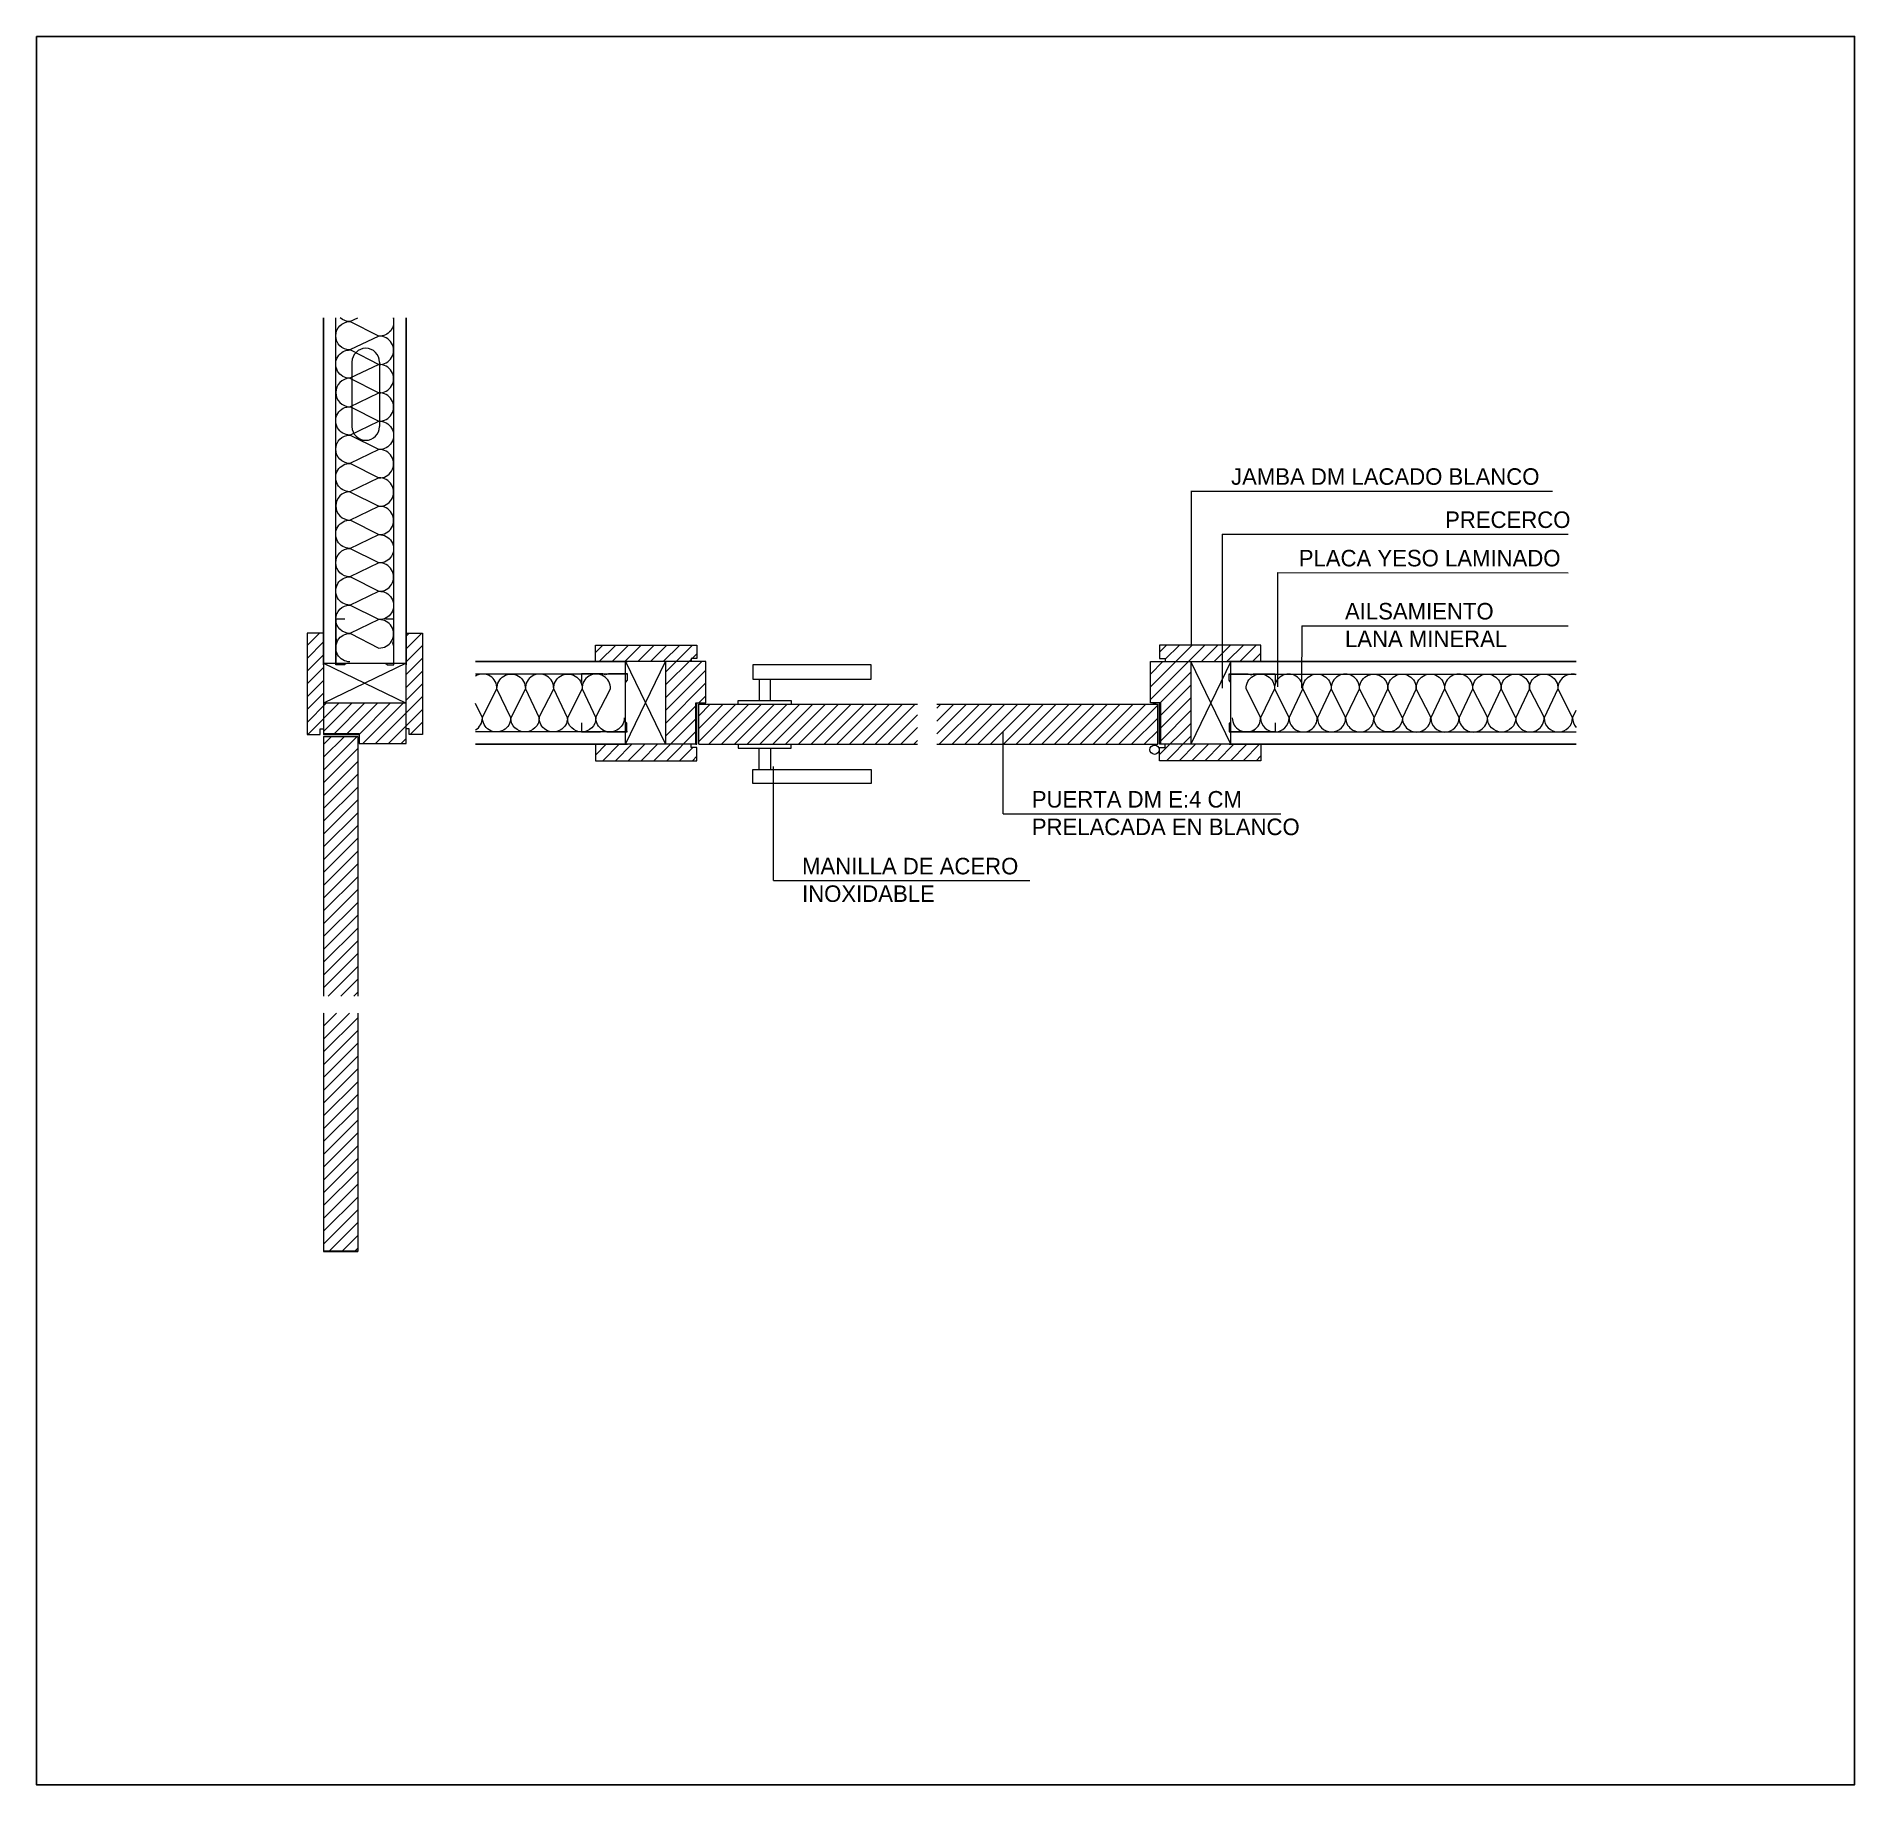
# Model space of a CAD drawing. Header units: millimetres. Extents: x -177 to 251, y 63 to 264.
# Drawn here: x 170.092 to 172.291, y 63.593 to 65.708 of the extents above; entities that cross this region are included whole.
import ezdxf

# ---------------------------------------------------------------- set-up
doc = ezdxf.new("R2010")
doc.units = ezdxf.units.MM
doc.header["$LTSCALE"] = 0.01
for name, color, linetype, lineweight in [('ARQ_AUXILIARES', 4, 'Continuous', 0), ('ARQ_CARPINTERÍA', 250, 'Continuous', 5), ('ARQ_SECCIÓN', 1, 'Continuous', 25), ('TEX_TEXTOS', 7, 'Continuous', 5)]:
    doc.layers.add(name, color=color, linetype=linetype, lineweight=lineweight)
doc.styles.add('COTAS', font='GOTHIC.TTF', dxfattribs={"width": 0.7})

msp = doc.modelspace()

# ---------------------------------------------------------------- texts
at = {"layer": 'TEX_TEXTOS', "char_height": 0.02, "attachment_point": 1, "style": 'COTAS'}
for s, insert, width in [('{\\W1;JAMBA DM LACADO BLANCO}', (171.5369, 65.1854), 0.575723), ('{\\W1;PRECERCO}', (171.7958, 65.1332), 0.575723), ('{\\W1;PLACA YESO LAMINADO}', (171.6188, 65.0867), 0.575723), ('{\\W1;AILSAMIENTO LANA MINERAL}', (171.6747, 65.0225), 0.245107), ('{\\W1;PUERTA DM E:4 CM PRELACADA EN BLANCO}', (171.2959, 64.795), 0.34381), ('{\\W1;MANILLA DE ACERO INOXIDABLE}', (171.018, 64.7142), 0.34381)]:
    msp.add_mtext(s, dxfattribs=dict(at, insert=insert, width=width))

# ---------------------------------------------------------------- hatches: boundary and pattern name
at = {"layer": 'ARQ_CARPINTERÍA'}
h = msp.add_hatch(dxfattribs=at)
h.set_pattern_fill('ANSI31', color=252, scale=0.003451)
h.set_pattern_definition([(45, (-885.122911, -900.062023), (-0.00774774783, 0.00774774783), [])])
h.paths.add_polyline_path([(170.4391, 64.8634), (170.4391, 64.8647), (170.4391, 64.8702), (170.4353, 64.8702), (170.4353, 64.8634), (170.4193, 64.8634), (170.4193, 64.9859), (170.4391, 64.9859), (170.4391, 64.9497), (170.4589, 64.9497), (170.4589, 64.9776), (170.4599, 64.9743), (170.4589, 64.9712), (170.4589, 64.9501), (170.4391, 64.9497), (170.4391, 64.9011), (170.5391, 64.9011), (170.5391, 64.9471), (170.5346, 64.9497), (170.5317, 64.9497), (170.5213, 64.9497), (170.5298, 64.9497), (170.5391, 64.9497), (170.5391, 64.9859), (170.5589, 64.9859), (170.5589, 64.8634), (170.5429, 64.8634), (170.5429, 64.8702), (170.5391, 64.8702), (170.5391, 64.8524), (170.4805, 64.8524), (170.4805, 64.547), (170.4391, 64.547), (170.4391, 64.8611), (170.4822, 64.8611), (170.4822, 64.8634)])
h.paths.add_polyline_path([(170.4805, 64.5263), (170.4391, 64.5263), (170.4391, 64.239), (170.4805, 64.239)])
h = msp.add_hatch(dxfattribs=at)
h.set_pattern_fill('ANSI31', color=252, scale=0.003451)
h.set_pattern_definition([(45, (-1052.772714, -1053.317493), (-0.00774774783, 0.00774774783), [])])
h.paths.add_polyline_path([(170.8907, 64.9714), (170.7682, 64.9714), (170.7682, 64.9515), (170.8067, 64.9515), (170.8839, 64.9515), (170.8839, 64.9554), (170.8907, 64.9554)])
h.paths.add_polyline_path([(170.9018, 64.9515), (170.853, 64.9515), (170.853, 64.8515), (170.8839, 64.8515), (170.8895, 64.8515), (170.8895, 64.9015), (170.9018, 64.9015)])
h.paths.add_polyline_path([(170.8907, 64.8477), (170.8839, 64.8477), (170.8839, 64.8515), (170.7682, 64.8515), (170.7682, 64.8317), (170.8907, 64.8317)])
h.paths.add_polyline_path([(171.1578, 64.8999), (170.8931, 64.8999), (170.8931, 64.8515), (171.1578, 64.8515)])
h.paths.add_polyline_path([(171.4482, 64.8999), (171.1812, 64.8999), (171.1812, 64.8515), (171.4482, 64.8515)])
h.paths.add_polyline_path([(171.4882, 64.9515), (171.4573, 64.9515), (171.4395, 64.9515), (171.4395, 64.9015), (171.4518, 64.9015), (171.4518, 64.8515), (171.4882, 64.8515)])
h.paths.add_polyline_path([(171.573, 64.9714), (171.4505, 64.9714), (171.4505, 64.9554), (171.4573, 64.9554), (171.4573, 64.9515), (171.573, 64.9515)])
h.paths.add_polyline_path([(171.573, 64.8515), (171.4573, 64.8515), (171.4573, 64.8477), (171.4505, 64.8477), (171.4505, 64.8317), (171.573, 64.8317)])

# ---------------------------------------------------------------- linework, layer by layer
at = {"layer": 'ARQ_AUXILIARES'}
for p, q in [((170.4541, 64.9475), (170.4541, 65.3673)), ((170.5241, 64.9475), (170.5241, 65.3673)), ((170.4737, 65.2358), (170.4737, 65.3139)), ((170.5068, 65.3139), (170.5068, 65.2358)), ((170.8067, 64.9365), (170.6231, 64.9365)), ((171.5346, 64.9365), (171.9544, 64.9365)), ((170.8067, 64.8665), (170.6231, 64.8665)), ((171.5346, 64.8665), (171.9544, 64.8665))]:
    msp.add_line(p, q, dxfattribs=at)
for points in [[(170.5061, 65.3452), (170.471, 65.3285, -0.993876), (170.471, 65.3628), (170.4805, 65.3673)], [(170.5233, 65.3673, -0.515838), (170.5061, 65.3452), (170.471, 65.3628, -0.186107), (170.4595, 65.3673)], [(170.471, 65.2942, -1.017297), (170.4718, 65.3285), (170.5061, 65.3109, 1.043849), (170.5061, 65.3452)], [(170.471, 65.2942, 0.993876), (170.471, 65.2599), (170.5061, 65.2766, 1.043849), (170.506, 65.3109), (170.471, 65.2942), (170.5061, 65.2766)], [(170.5061, 65.208), (170.471, 65.1913, -0.993876), (170.471, 65.2256), (170.506, 65.2423, -1.043849), (170.5061, 65.208), (170.471, 65.2256, -1.017297), (170.4718, 65.2599), (170.506, 65.2423, 1.043849), (170.506, 65.2766)], [(170.471, 65.157, -1.017297), (170.4718, 65.1913), (170.506, 65.1737, 1.043849), (170.506, 65.208)], [(170.471, 65.157, 0.993876), (170.4711, 65.1227), (170.5061, 65.1394, 1.043849), (170.5061, 65.1737), (170.471, 65.157), (170.5061, 65.1394)], [(170.5061, 65.0709), (170.4711, 65.0541, -0.993876), (170.471, 65.0884), (170.5061, 65.1051, -1.043849), (170.5061, 65.0709), (170.471, 65.0884, -1.017297), (170.4718, 65.1227), (170.5061, 65.1051, 1.043849), (170.5061, 65.1394)], [(170.471, 65.0199, -1.017297), (170.4718, 65.0541), (170.5061, 65.0366, 1.043849), (170.5061, 65.0709)], [(170.5061, 65.0023), (170.4711, 64.9856, -0.993876), (170.471, 65.0199), (170.5061, 65.0366, -1.043849), (170.5061, 65.0023), (170.471, 65.0199, -1.017297)], [(170.471, 64.9513, -1.017297), (170.4718, 64.9855), (170.5061, 64.968, 1.043849), (170.5061, 65.0023)], [(170.6833, 64.9186), (170.7, 64.8835, -0.993876), (170.6657, 64.8835), (170.649, 64.9185, -1.043849), (170.6833, 64.9186), (170.6657, 64.8835, -1.017297), (170.6314, 64.8843), (170.649, 64.9185, 0.596097), (170.6231, 64.934, 0.596097)], [(170.7343, 64.8835, -1.017297), (170.7, 64.8843), (170.7176, 64.9185, 1.043849), (170.6833, 64.9185)], [(170.7519, 64.9186), (170.7686, 64.8835, -0.993876), (170.7343, 64.8835), (170.7176, 64.9185, -1.043849), (170.7519, 64.9186), (170.7343, 64.8835, -1.017297)], [(170.8029, 64.8835, -1.017297), (170.7686, 64.8843), (170.7862, 64.9185, 1.043849), (170.7519, 64.9185)], [(171.5384, 64.8835, 1.017297), (171.5727, 64.8843), (171.5551, 64.9185, -1.043849), (171.5894, 64.9185)], [(171.5894, 64.9186), (171.5727, 64.8835, 0.993876), (171.607, 64.8835), (171.6237, 64.9185, 1.043849), (171.5894, 64.9186), (171.607, 64.8835, 1.017297)], [(171.607, 64.8835, 1.017297), (171.6412, 64.8843), (171.6237, 64.9185, -1.043849), (171.658, 64.9185)], [(171.658, 64.9186), (171.6413, 64.8835, 0.993876), (171.6755, 64.8835), (171.6923, 64.9185, 1.043849), (171.658, 64.9186), (171.6755, 64.8835, 1.017297), (171.7098, 64.8843), (171.6923, 64.9185, -1.043849), (171.7265, 64.9185)], [(171.7441, 64.8835, -0.993876), (171.7098, 64.8835), (171.7265, 64.9186, -1.043849), (171.7608, 64.9185), (171.7441, 64.8835), (171.7265, 64.9186)], [(171.7441, 64.8834, 1.017297), (171.7784, 64.8842), (171.7608, 64.9185, -1.043849), (171.7951, 64.9185)], [(171.7951, 64.9185), (171.7784, 64.8834, 0.993876), (171.8127, 64.8834), (171.8294, 64.9185, 1.043849), (171.7951, 64.9185), (171.8127, 64.8834, 1.017297), (171.847, 64.8842), (171.8294, 64.9185, -1.043849), (171.8637, 64.9185)], [(171.8813, 64.8834, -0.993876), (171.847, 64.8834), (171.8637, 64.9185, -1.043849), (171.898, 64.9185), (171.8813, 64.8834), (171.8637, 64.9185)], [(171.8813, 64.8835, 1.017297), (171.9156, 64.8843), (171.898, 64.9185, -1.043849), (171.9323, 64.9185)], [(171.9544, 64.9357, 0.515838), (171.9323, 64.9185), (171.9499, 64.8835, 0.186107), (171.9544, 64.872)], [(171.9323, 64.9185), (171.9156, 64.8835, 0.993876), (171.9499, 64.8835), (171.9544, 64.8929)], [(170.6231, 64.8689, 0.262296), (170.6314, 64.8835), (170.6231, 64.901)]]:
    msp.add_lwpolyline(points, format="xyb", dxfattribs=at)
for centre, start, end in [((170.4902, 65.3139), 0, 180), ((170.4902, 65.2358), 180, 0)]:
    msp.add_arc(centre, 0.0166, start, end, dxfattribs=at)
at = {"layer": 'ARQ_CARPINTERÍA'}
for p, q in [((170.4391, 64.9859), (170.4391, 64.8634)), ((170.8907, 64.8515), (170.8907, 64.9015)), ((170.8931, 64.8515), (170.8931, 64.8999)), ((170.8931, 64.8999), (171.1578, 64.8999)), ((171.1812, 64.8999), (171.4482, 64.8999)), ((171.4482, 64.8515), (171.4482, 64.8999)), ((171.4505, 64.8515), (171.4505, 64.9015)), ((170.4391, 64.8634), (170.4822, 64.8634)), ((170.4391, 64.8611), (170.4391, 64.547)), ((170.4391, 64.8611), (170.4805, 64.8611)), ((170.4805, 64.8611), (170.4805, 64.547)), ((170.8895, 64.8515), (170.8907, 64.8515)), ((170.8931, 64.8515), (171.1578, 64.8515)), ((171.1812, 64.8515), (171.4482, 64.8515)), ((171.4518, 64.8515), (171.4505, 64.8515)), ((170.4391, 64.5263), (170.4391, 64.2382)), ((170.4805, 64.5263), (170.4805, 64.2382)), ((170.4391, 64.239), (170.4805, 64.239)), ((170.4391, 64.2382), (170.4805, 64.2382))]:
    msp.add_line(p, q, dxfattribs=at)
for points in [[(170.4649, 65.003), (170.4542, 65.003), (170.4542, 64.9798), (170.4554, 64.9759), (170.4542, 64.9724), (170.4542, 64.948), (170.4646, 64.948), (170.4664, 64.9496), (170.514, 64.9496), (170.5165, 64.9475), (170.5242, 64.9475), (170.5242, 64.9701), (170.523, 64.9739), (170.5242, 64.9771), (170.5242, 65.003), (170.5141, 65.003)], [(170.4391, 64.9859), (170.4193, 64.9859), (170.4193, 64.8634), (170.4353, 64.8634), (170.4353, 64.8702), (170.4391, 64.8702)], [(170.4391, 64.8647), (170.4822, 64.8647), (170.4822, 64.8524), (170.5391, 64.8524), (170.5391, 64.9859)], [(170.5391, 64.9859), (170.5589, 64.9859), (170.5589, 64.8634), (170.5429, 64.8634), (170.5429, 64.8702), (170.5391, 64.8702)], [(170.9018, 64.9515), (170.7682, 64.9515), (170.7682, 64.9714), (170.8907, 64.9714), (170.8907, 64.9554), (170.8839, 64.9554), (170.8839, 64.9515)], [(171.573, 64.9515), (171.573, 64.9714), (171.4505, 64.9714), (171.4505, 64.9554), (171.4573, 64.9554), (171.4573, 64.9515)], [(170.4391, 64.9497), (170.5391, 64.9011)], [(170.5391, 64.9497), (170.4391, 64.9011)], [(170.4391, 64.9497), (170.5391, 64.9497)], [(170.8044, 64.8515), (170.853, 64.9515)], [(170.8044, 64.9515), (170.853, 64.8515)], [(170.8044, 64.8515), (170.8044, 64.9515)], [(170.853, 64.9515), (170.853, 64.8515)], [(170.8895, 64.8515), (170.8895, 64.9015), (170.9018, 64.9015), (170.9018, 64.9515)], [(171.573, 64.8515), (171.4518, 64.8515), (171.4518, 64.9015), (171.4395, 64.9015), (171.4395, 64.9515), (171.573, 64.9515)], [(171.4882, 64.9515), (171.4882, 64.8515)], [(171.5368, 64.8515), (171.4882, 64.9515)], [(171.5368, 64.9515), (171.4882, 64.8515)], [(171.5368, 64.8515), (171.5368, 64.9515)], [(170.7511, 64.8774), (170.7511, 64.8667), (170.7743, 64.8667), (170.7782, 64.8678), (170.7818, 64.8667), (170.8062, 64.8667), (170.8062, 64.8771), (170.8046, 64.8788), (170.8046, 64.9264), (170.8067, 64.9289), (170.8067, 64.9367), (170.784, 64.9367), (170.7802, 64.9355), (170.7771, 64.9367), (170.7511, 64.9367), (170.7511, 64.9265)], [(170.9663, 64.9304), (170.9663, 64.9046)], [(170.9797, 64.9046), (170.9797, 64.9304)], [(171.5901, 64.8774), (171.5901, 64.8667), (171.5669, 64.8667), (171.5631, 64.8678), (171.5595, 64.8667), (171.5351, 64.8667), (171.5351, 64.8771), (171.5367, 64.8788), (171.5367, 64.9264), (171.5346, 64.9289), (171.5346, 64.9367), (171.5572, 64.9367), (171.5611, 64.9355), (171.5642, 64.9367), (171.5901, 64.9367), (171.5901, 64.9265)], [(170.9407, 64.8999), (170.9407, 64.9046), (171.005, 64.9046), (171.005, 64.8999)], [(170.5391, 64.9011), (170.4391, 64.9011)], [(170.8895, 64.8515), (170.7682, 64.8515), (170.7682, 64.8317), (170.8907, 64.8317), (170.8907, 64.8477), (170.8839, 64.8477), (170.8839, 64.8515)], [(170.9407, 64.8515), (170.9407, 64.8468), (171.005, 64.8468), (171.005, 64.8515)], [(170.9663, 64.821), (170.9663, 64.8468)], [(170.9797, 64.8468), (170.9797, 64.821)], [(171.573, 64.8515), (171.573, 64.8317), (171.4505, 64.8317), (171.4505, 64.8477), (171.4573, 64.8477), (171.4573, 64.8515)]]:
    msp.add_lwpolyline(points, dxfattribs=at)
for points in [[(170.9583, 64.9304), (171.1016, 64.9304), (171.1016, 64.9475), (170.9583, 64.9475)], [(170.9583, 64.821), (171.1016, 64.821), (171.1016, 64.804), (170.9583, 64.804)]]:
    msp.add_lwpolyline(points, close=True, dxfattribs=at)
msp.add_circle((171.4444, 64.845), 0.00563, dxfattribs=at)
for centre, start, end in [((170.897, 64.8993), 17.4148, 162.5852), ((171.4443, 64.8993), 17.4148, 162.5852), ((170.4799, 64.8572), 287.4148, 72.5852)]:
    msp.add_arc(centre, 0.00199, start, end, dxfattribs=at)
at = {"layer": 'ARQ_SECCIÓN'}
for p, q in [((170.4391, 64.9475), (170.4391, 65.3673)), ((170.5391, 64.9475), (170.5391, 65.3673)), ((170.8067, 64.9515), (170.6231, 64.9515)), ((171.5346, 64.9515), (171.9544, 64.9515)), ((170.8067, 64.8515), (170.6231, 64.8515)), ((171.5346, 64.8515), (171.9544, 64.8515))]:
    msp.add_line(p, q, dxfattribs=at)
msp.add_lwpolyline([(170.0918, 65.7078), (172.2912, 65.7078), (172.2912, 63.5931), (170.0918, 63.5931)], close=True, dxfattribs=at)
at = {"layer": 'TEX_TEXTOS', "color": 1, "ltscale": 0.5}
for p, q in [((171.4886, 65.158), (171.4886, 64.9714)), ((171.4886, 65.1579), (171.9257, 65.1579)), ((171.5261, 65.1057), (171.9446, 65.1057)), ((171.5261, 65.1057), (171.5261, 64.9193)), ((171.5932, 65.0592), (171.9446, 65.0591)), ((171.5932, 65.0592), (171.5932, 64.9212)), ((171.6227, 64.995), (171.6222, 64.9193)), ((171.6227, 64.995), (171.9446, 64.995)), ((171.2613, 64.7675), (171.2613, 64.866)), ((170.9834, 64.6867), (170.9834, 64.8246)), ((171.2613, 64.7675), (171.5973, 64.7675)), ((170.9834, 64.6867), (171.2937, 64.6867))]:
    msp.add_line(p, q, dxfattribs=at)

msp.set_redraw_order([(e.dxf.handle, doc.entitydb.next_handle()) for e in msp.query("TEXT MTEXT ATTDEF DIMENSION ARC_DIMENSION")])  # texts and dimensions are drawn at this point

doc.saveas('drawing.dxf')
